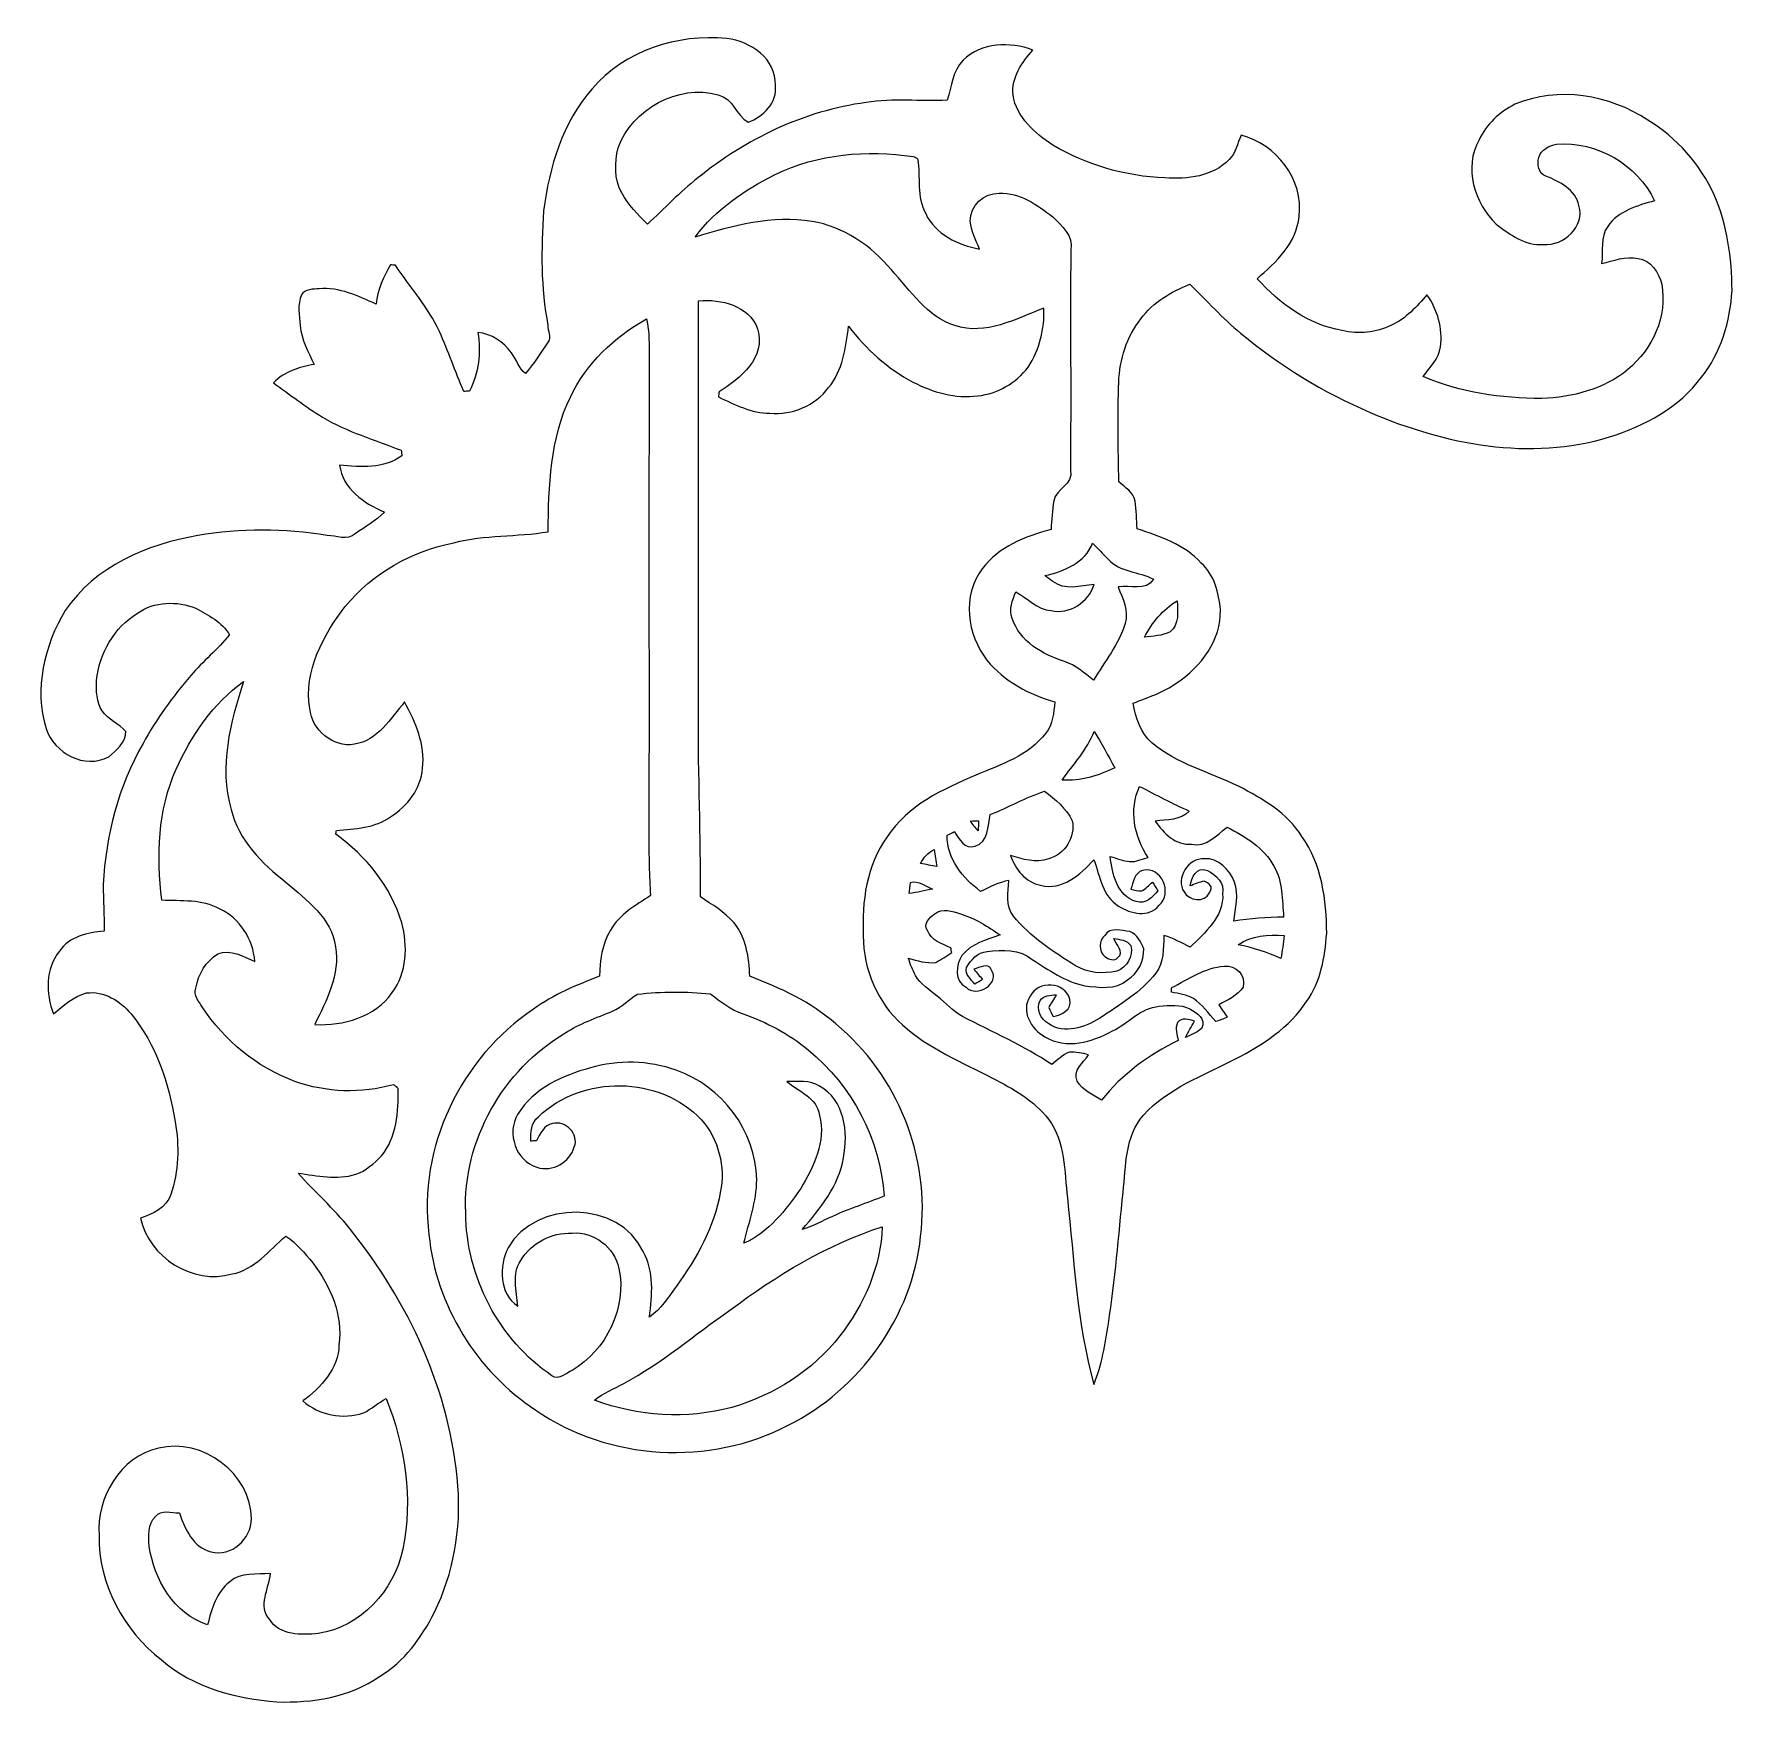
# Model space of a CAD drawing. Header units: centimetres. Extents: x -16.4 to 16.3, y -16 to 16.1.
import ezdxf

# ---------------------------------------------------------------- set-up
doc = ezdxf.new("R2010")
doc.units = ezdxf.units.CM
doc.header["$MEASUREMENT"] = 0
doc.layers.add('Layer 1', color=7, linetype='Continuous')

msp = doc.modelspace()

# ---------------------------------------------------------------- linework, layer by layer
at = {"layer": 'Layer 1', "color": 251, "lineweight": 9}
for points, knots in [([(-5.66449, 15.02862), (-5.03936, 15.77157), (-4.01913, 16.08448), (-3.07298, 15.99911), (-3.07298, 15.99911), (-2.61754, 15.93914), (-2.11836, 15.60505), (-2.13812, 15.09776), (-2.13812, 15.09776), (-2.08767, 14.7665), (-2.37448, 14.48675), (-2.66305, 14.38938), (-2.66305, 14.38938), (-2.89377, 14.52167), (-2.95233, 14.84517), (-3.23808, 14.9122), (-3.23808, 14.9122), (-4.01066, 15.13269), (-4.88591, 14.63421), (-5.16601, 13.89585), (-5.16601, 13.89585), (-5.22492, 13.61151), (-5.24715, 13.28413), (-5.09122, 13.02484), (-5.09122, 13.02484), (-4.96881, 12.79483), (-4.78572, 12.60785), (-4.60086, 12.42723), (-4.60086, 12.42723), (-4.27419, 12.71898), (-3.97821, 13.0453), (-3.63037, 13.31341), (-3.63037, 13.31341), (-2.70186, 14.06694), (-1.58285, 14.60669), (-0.39152, 14.76509), (-0.39152, 14.76509), (0.12495, 14.85611), (0.65235, 14.7785), (1.17058, 14.81236), (1.17058, 14.81236), (1.25102, 15.07554), (1.27395, 15.37257), (1.47327, 15.58177), (1.47327, 15.58177), (1.82957, 15.91691), (2.37885, 15.94125), (2.81947, 15.7758), (2.81947, 15.7758), (2.60251, 15.53979), (2.40531, 15.24804), (2.436, 14.91044), (2.436, 14.91044), (2.50126, 14.4811), (2.85933, 14.17348), (3.20117, 13.94524), (3.20117, 13.94524), (3.85452, 13.56353), (4.60241, 13.3434), (5.35911, 13.31517), (5.35911, 13.31517), (5.79268, 13.28554), (6.27916, 13.33952), (6.59595, 13.66936), (6.59595, 13.66936), (6.72472, 13.79248), (6.75294, 13.97945), (6.82526, 14.13503), (6.82526, 14.13503), (7.50083, 13.96252), (8.03776, 13.28413), (7.93968, 12.57258), (7.93968, 12.57258), (7.89135, 12.06105), (7.50048, 11.68816), (7.13182, 11.3756), (7.13182, 11.3756), (7.5675, 10.89935), (8.11748, 10.4866), (8.76871, 10.37936), (8.76871, 10.37936), (9.08445, 10.30386), (9.42558, 10.33455), (9.71663, 10.4799), (9.71663, 10.4799), (9.99779, 10.60443), (10.20381, 10.83867), (10.40172, 11.06586), (10.40172, 11.06586), (10.60563, 10.77623), (10.71287, 10.41922), (10.66136, 10.06397), (10.66136, 10.06397), (10.63491, 9.8329), (10.45358, 9.67486), (10.33081, 9.49177), (10.33081, 9.49177), (11.04871, 9.18697), (11.8347, 9.0709), (12.61081, 9.06879), (12.61081, 9.06879), (13.20101, 9.09172), (13.80603, 9.248), (14.27063, 9.62794), (14.27063, 9.62794), (14.73877, 10.02235), (15.03546, 10.64994), (14.9201, 11.2673), (14.9201, 11.2673), (14.86612, 11.49131), (14.71019, 11.73438), (14.46501, 11.76542), (14.46501, 11.76542), (14.22371, 11.81799), (13.99441, 11.71674), (13.76334, 11.667), (13.76334, 11.667), (13.79333, 11.90442), (13.73335, 12.17394), (13.88011, 12.38208), (13.88011, 12.38208), (14.08507, 12.68264), (14.45514, 12.77966), (14.78428, 12.87561), (14.78428, 12.87561), (14.44491, 13.57129), (13.67126, 14.02955), (12.89656, 13.96393), (12.89656, 13.96393), (12.75228, 13.93994), (12.59776, 13.85739), (12.55296, 13.70852), (12.55296, 13.70852), (12.52191, 13.58152), (12.54449, 13.39772), (12.68772, 13.34869), (12.68772, 13.34869), (12.95477, 13.24709), (13.26381, 13.08834), (13.32801, 12.78248), (13.32801, 12.78248), (13.44725, 12.3789), (13.03274, 11.99967), (12.64433, 12.03424), (12.64433, 12.03424), (12.29578, 12.00496), (11.99451, 12.22262), (11.73663, 12.42688), (11.73663, 12.42688), (11.31471, 12.82587), (11.10481, 13.51732), (11.40361, 14.04719), (11.40361, 14.04719), (11.54648, 14.34634), (11.79801, 14.58588), (12.09399, 14.73122), (12.09399, 14.73122), (12.92796, 15.08118), (13.91221, 14.91679), (14.65516, 14.42678), (14.65516, 14.42678), (15.21149, 14.0867), (15.65917, 13.5787), (15.93045, 12.98639), (15.93045, 12.98639), (16.17987, 12.40889), (16.27088, 11.77424), (16.27335, 11.14877), (16.27335, 11.14877), (16.23984, 10.55469), (16.06239, 9.95144), (15.68739, 9.48154), (15.68739, 9.48154), (15.25806, 8.90015), (14.59307, 8.53856), (13.91292, 8.33183), (13.91292, 8.33183), (12.38998, 7.8577), (10.74144, 8.18896), (9.30846, 8.80103), (9.30846, 8.80103), (8.40923, 9.18591), (7.57033, 9.70626), (6.81538, 10.32714), (6.81538, 10.32714), (6.46543, 10.61571), (6.16204, 10.95439), (5.83642, 11.26871), (5.83642, 11.26871), (5.48012, 11.12019), (5.12663, 10.92581), (4.89803, 10.60514), (4.89803, 10.60514), (4.62251, 10.26012), (4.48846, 9.8202), (4.47011, 9.38347), (4.47011, 9.38347), (4.44542, 8.74493), (4.45883, 8.10535), (4.47294, 7.46682), (4.47294, 7.46682), (4.58441, 7.35746), (4.7608, 7.27033), (4.78515, 7.09747), (4.78515, 7.09747), (4.80984, 6.92108), (4.81301, 6.74151), (4.82183, 6.56301), (4.82183, 6.56301), (5.26492, 6.41167), (5.73482, 6.26103), (6.05973, 5.90261), (6.05973, 5.90261), (6.31056, 5.67542), (6.39946, 5.33004), (6.42556, 5.00407), (6.42556, 5.00407), (6.44567, 4.42516), (6.05303, 3.90446), (5.58701, 3.59861), (5.58701, 3.59861), (5.33442, 3.41587), (5.03632, 3.32097), (4.74951, 3.20914), (4.74951, 3.20914), (4.78761, 2.92621), (4.88851, 2.64081), (5.10688, 2.44502), (5.10688, 2.44502), (5.59195, 2.03686), (6.21813, 1.88375), (6.77587, 1.60788), (6.77587, 1.60788), (7.23871, 1.37117), (7.71461, 1.09565), (7.99578, 0.64198), (7.99578, 0.64198), (8.37642, 0.10223), (8.47097, -0.57758), (8.47203, -1.22351), (8.47203, -1.22351), (8.43886, -1.67754), (8.35596, -2.15308), (8.08679, -2.53232), (8.08679, -2.53232), (7.75553, -3.03009), (7.24506, -3.37017), (6.71872, -3.63334), (6.71872, -3.63334), (6.1063, -3.95295), (5.42438, -4.19708), (4.94778, -4.71989), (4.94778, -4.71989), (4.58653, -5.12453), (4.61087, -5.6992), (4.55549, -6.20403), (4.55549, -6.20403), (4.46235, -7.04611), (4.40767, -7.89347), (4.27044, -8.73027), (4.27044, -8.73027), (4.21012, -9.12679), (4.14838, -9.52826), (3.98998, -9.90008), (3.98998, -9.90008), (3.67107, -8.73062), (3.61039, -7.51319), (3.48339, -6.31339), (3.48339, -6.31339), (3.41954, -5.8008), (3.44812, -5.23072), (3.11756, -4.79927), (3.11756, -4.79927), (2.84628, -4.43379), (2.43494, -4.21366), (2.04124, -4.00552), (2.04124, -4.00552), (1.4461, -3.69966), (0.81287, -3.43966), (0.31086, -2.98493), (0.31086, -2.98493), (-0.17209, -2.55701), (-0.44796, -1.91461), (-0.44514, -1.27114), (-0.44514, -1.27114), (-0.47724, -0.61321), (-0.38517, 0.09023), (0.01594, 0.63527), (0.01594, 0.63527), (0.40576, 1.24099), (1.08098, 1.55003), (1.72056, 1.82237), (1.72056, 1.82237), (2.20105, 2.02345), (2.73974, 2.19737), (3.06571, 2.63164), (3.06571, 2.63164), (3.21105, 2.79851), (3.21423, 3.02605), (3.2421, 3.23419), (3.2421, 3.23419), (2.74327, 3.37036), (2.26525, 3.63106), (1.93399, 4.03393), (1.93399, 4.03393), (1.55017, 4.52147), (1.45069, 5.28242), (1.84263, 5.79325), (1.84263, 5.79325), (2.15589, 6.21482), (2.67377, 6.42154), (3.16695, 6.54713), (3.16695, 6.54713), (3.18248, 6.73269), (3.18918, 6.91967), (3.21811, 7.10346), (3.21811, 7.10346), (3.26608, 7.337), (3.60369, 7.41179), (3.53878, 7.68978), (3.53878, 7.68978), (3.5543, 9.1016), (3.53702, 10.51341), (3.5469, 11.92523), (3.5469, 11.92523), (3.60405, 12.2004), (3.37756, 12.39901), (3.1987, 12.56587), (3.1987, 12.56587), (2.89849, 12.79483), (2.56617, 13.0393), (2.16753, 13.02025), (2.16753, 13.02025), (1.88319, 13.0259), (1.60027, 12.78177), (1.61191, 12.48509), (1.61191, 12.48509), (1.62637, 12.29388), (1.72021, 12.12137), (1.79041, 11.94675), (1.79041, 11.94675), (1.37766, 12.02154), (0.93775, 12.22968), (0.75501, 12.62867), (0.75501, 12.62867), (0.57474, 12.94723), (0.65835, 13.33246), (0.60049, 13.67889), (0.60049, 13.67889), (0.57686, 13.70358), (0.54864, 13.71981), (0.51548, 13.72687), (0.51548, 13.72687), (-0.37846, 13.85669), (-1.32214, 13.78084), (-2.14129, 13.37832), (-2.14129, 13.37832), (-2.72479, 13.08693), (-3.2917, 12.70981), (-3.67941, 12.17711), (-3.67941, 12.17711), (-2.95656, 12.39972), (-2.19315, 12.59621), (-1.43221, 12.47909), (-1.43221, 12.47909), (-0.82684, 12.37608), (-0.29239, 12.01166), (0.09426, 11.54352), (0.09426, 11.54352), (0.46115, 11.14841), (0.77865, 10.64571), (1.31663, 10.47179), (1.31663, 10.47179), (1.91177, 10.27951), (2.48856, 10.60055), (3.02902, 10.80869), (3.02902, 10.80869), (3.04666, 10.41252), (2.94682, 10.00471), (2.72457, 9.67415), (2.72457, 9.67415), (2.49773, 9.36865), (2.13861, 9.16051), (1.75902, 9.1217), (1.75902, 9.1217), (1.32475, 9.05715), (0.89436, 9.19438), (0.50983, 9.38452), (0.50983, 9.38452), (0.02053, 9.64205), (-0.39328, 10.02304), (-0.72877, 10.45944), (-0.72877, 10.45944), (-0.78486, 10.04986), (-0.83954, 9.60748), (-1.11436, 9.27869), (-1.11436, 9.27869), (-1.36942, 8.93156), (-1.81568, 8.75129), (-2.24184, 8.78833), (-2.24184, 8.78833), (-2.59673, 8.78269), (-2.91952, 8.95414), (-3.23173, 9.10018), (-3.23173, 9.10018), (-3.22926, 9.12488), (-3.22503, 9.17392), (-3.22256, 9.19826), (-3.22256, 9.19826), (-2.81157, 9.44979), (-2.3138, 9.86465), (-2.48137, 10.41216), (-2.48137, 10.41216), (-2.64753, 10.86513), (-3.18446, 10.98543), (-3.61626, 10.9505), (-3.61626, 10.9505), (-3.61979, 8.29973), (-3.61626, 5.64931), (-3.61802, 2.99853), (-3.61802, 2.99853), (-3.62861, 1.82484), (-3.56793, 0.65185), (-3.57957, -0.52184), (-3.57957, -0.52184), (-3.3545, -0.6693), (-3.11672, -0.80865), (-2.93822, -1.01396), (-2.93822, -1.01396), (-2.69833, -1.30007), (-2.64365, -1.68601), (-2.63236, -2.0476), (-2.63236, -2.0476), (-2.03828, -2.2695), (-1.45444, -2.54361), (-0.97254, -2.96447), (-0.97254, -2.96447), (0.21032, -3.94414), (0.8485, -5.53058), (0.65764, -7.0574), (0.65764, -7.0574), (0.49784, -8.59763), (-0.51322, -9.99463), (-1.88941, -10.68819), (-1.88941, -10.68819), (-3.40459, -11.47171), (-5.34099, -11.37152), (-6.74716, -10.39609), (-6.74716, -10.39609), (-7.88663, -9.64785), (-8.6758, -8.38066), (-8.80491, -7.01895), (-8.80491, -7.01895), (-9.02575, -5.34466), (-8.18826, -3.61076), (-6.79302, -2.68049), (-6.79302, -2.68049), (-6.41026, -2.39474), (-5.96258, -2.21729), (-5.51985, -2.04795), (-5.51985, -2.04795), (-5.51526, -1.7421), (-5.47434, -1.42918), (-5.31347, -1.16213), (-5.31347, -1.16213), (-5.14132, -0.85416), (-4.82487, -0.68306), (-4.53948, -0.49609), (-4.53948, -0.49609), (-4.56876, -0.10803), (-4.57264, 0.28144), (-4.57193, 0.6702), (-4.57193, 0.6702), (-4.56594, 3.72772), (-4.57546, 6.7849), (-4.56664, 9.84243), (-4.56664, 9.84243), (-4.57722, 10.09467), (-4.549, 10.35431), (-4.62097, 10.59984), (-4.62097, 10.59984), (-5.23904, 10.25483), (-5.77491, 9.74154), (-6.08323, 9.09877), (-6.08323, 9.09877), (-6.46988, 8.29691), (-6.50269, 7.37934), (-6.51221, 6.50586), (-6.51221, 6.50586), (-7.11299, 6.40461), (-7.73176, 6.45153), (-8.32408, 6.2956), (-8.32408, 6.2956), (-9.13406, 6.14003), (-9.88935, 5.70646), (-10.41464, 5.06898), (-10.41464, 5.06898), (-10.84009, 4.51584), (-11.21756, 3.82368), (-11.10044, 3.1026), (-11.10044, 3.1026), (-11.05352, 2.69409), (-10.65664, 2.34167), (-10.23684, 2.41786), (-10.23684, 2.41786), (-9.79269, 2.48595), (-9.53975, 2.91563), (-9.27305, 3.23172), (-9.27305, 3.23172), (-9.06209, 2.8426), (-8.87441, 2.40833), (-8.92697, 1.95466), (-8.92697, 1.95466), (-8.95626, 1.56414), (-9.22084, 1.22512), (-9.54398, 1.02121), (-9.54398, 1.02121), (-9.8442, 0.80637), (-10.23119, 0.78379), (-10.58609, 0.75839), (-10.58609, 0.75839), (-10.58926, 0.74005), (-10.59561, 0.70336), (-10.59879, 0.68501), (-10.59879, 0.68501), (-10.01529, 0.26697), (-9.53481, -0.32464), (-9.32773, -1.0182), (-9.32773, -1.0182), (-9.20955, -1.46376), (-9.22684, -1.97987), (-9.51153, -2.36193), (-9.51153, -2.36193), (-9.84102, -2.83147), (-10.45274, -3.00716), (-11.00342, -2.97576), (-11.00342, -2.97576), (-10.77906, -2.51256), (-10.5113, -2.01409), (-10.60161, -1.48104), (-10.60161, -1.48104), (-10.67287, -0.92683), (-11.16253, -0.58252), (-11.55023, -0.24244), (-11.55023, -0.24244), (-12.0159, 0.11951), (-12.46992, 0.57248), (-12.61209, 1.16444), (-12.61209, 1.16444), (-12.85269, 1.98359), (-12.62761, 2.83802), (-12.37185, 3.62401), (-12.37185, 3.62401), (-12.95922, 3.20596), (-13.37444, 2.58685), (-13.66866, 1.93738), (-13.66866, 1.93738), (-14.02567, 1.15245), (-14.05037, 0.26027), (-13.94665, -0.58322), (-13.94665, -0.58322), (-13.57764, -0.60721), (-13.16948, -0.55994), (-12.83364, -0.75044), (-12.83364, -0.75044), (-12.44276, -0.93071), (-12.18664, -1.33922), (-12.15701, -1.76291), (-12.15701, -1.76291), (-12.37996, -1.66449), (-12.61844, -1.52337), (-12.86856, -1.61474), (-12.86856, -1.61474), (-13.09716, -1.75797), (-13.24392, -2.01162), (-13.29013, -2.27409), (-13.29013, -2.27409), (-13.34834, -2.41731), (-13.23122, -2.52526), (-13.17124, -2.6385), (-13.17124, -2.6385), (-12.73944, -3.28091), (-12.1182, -3.8062), (-11.38584, -4.06937), (-11.38584, -4.06937), (-10.77835, -4.28951), (-10.10561, -4.30644), (-9.48401, -4.13428), (-9.48401, -4.13428), (-9.45508, -4.15827), (-9.42616, -4.18261), (-9.39723, -4.20731), (-9.39723, -4.20731), (-9.39441, -4.65322), (-9.42016, -5.14605), (-9.72037, -5.50447), (-9.72037, -5.50447), (-9.86184, -5.64699), (-10.01741, -5.79128), (-10.21109, -5.85831), (-10.21109, -5.85831), (-10.57551, -5.96873), (-10.95756, -5.889), (-11.3241, -5.83326), (-11.3241, -5.83326), (-11.00801, -6.19944), (-10.63512, -6.51306), (-10.33632, -6.89442), (-10.33632, -6.89442), (-9.19756, -8.30587), (-8.38828, -10.03132), (-8.24929, -11.85412), (-8.24929, -11.85412), (-8.1812, -12.68562), (-8.33254, -13.53687), (-8.70014, -14.28652), (-8.70014, -14.28652), (-8.94673, -14.773), (-9.28011, -15.23867), (-9.756, -15.52195), (-9.756, -15.52195), (-10.3268, -15.92024), (-11.04858, -16.03207), (-11.7305, -16.01018), (-11.7305, -16.01018), (-12.52319, -15.94811), (-13.33952, -15.73573), (-13.95265, -15.20269), (-13.95265, -15.20269), (-14.68007, -14.6333), (-15.16832, -13.74113), (-15.15456, -12.80627), (-15.15456, -12.80627), (-15.2036, -12.07884), (-14.74922, -11.29426), (-14.00909, -11.13092), (-14.00909, -11.13092), (-13.17054, -10.91538), (-12.22121, -11.61458), (-12.22298, -12.48877), (-12.22298, -12.48877), (-12.22298, -12.87541), (-12.6068, -13.22501), (-13.00121, -13.12377), (-13.00121, -13.12377), (-13.34305, -13.03663), (-13.50356, -12.68138), (-13.60692, -12.37447), (-13.60692, -12.37447), (-13.76356, -12.37447), (-13.95935, -12.29474), (-14.07047, -12.44326), (-14.07047, -12.44326), (-14.21899, -12.59001), (-14.20488, -12.82073), (-14.18971, -13.01194), (-14.18971, -13.01194), (-14.09693, -13.65434), (-13.71064, -14.31827), (-13.06471, -14.5257), (-13.06471, -14.5257), (-12.98921, -14.22337), (-12.89819, -13.89988), (-12.6389, -13.69879), (-12.6389, -13.69879), (-12.42547, -13.50794), (-12.11926, -13.56192), (-11.85538, -13.54251), (-11.85538, -13.54251), (-11.88749, -13.83532), (-12.09668, -14.16975), (-11.86985, -14.42657), (-11.86985, -14.42657), (-11.67617, -14.73702), (-11.25213, -14.72785), (-10.93569, -14.69363), (-10.93569, -14.69363), (-10.11619, -14.57121), (-9.4766, -13.86777), (-9.30974, -13.07402), (-9.30974, -13.07402), (-9.10795, -12.10353), (-9.25753, -11.08542), (-9.63041, -10.17453), (-9.63041, -10.17453), (-9.78105, -10.25639), (-9.91017, -10.37386), (-10.06433, -10.44936), (-10.06433, -10.44936), (-10.45662, -10.58094), (-10.92087, -10.4931), (-11.23273, -10.2197), (-11.23273, -10.2197), (-10.88207, -9.96323), (-10.54517, -9.59493), (-10.53635, -9.13632), (-10.53635, -9.13632), (-10.45732, -8.56411), (-10.69968, -8.00707), (-11.04188, -7.56328), (-11.04188, -7.56328), (-11.19675, -7.37702), (-11.35056, -7.17664), (-11.56152, -7.0507), (-11.56152, -7.0507), (-11.88431, -7.31528), (-12.15736, -7.69769), (-12.59445, -7.7753), (-12.59445, -7.7753), (-13.34763, -7.99791), (-14.19324, -7.45322), (-14.35728, -6.70039), (-14.35728, -6.70039), (-14.12057, -6.62384), (-13.85881, -6.50072), (-13.76991, -6.24954), (-13.76991, -6.24954), (-13.62668, -5.79939), (-13.60304, -5.31221), (-13.68983, -4.84795), (-13.68983, -4.84795), (-13.81048, -4.10571), (-14.05425, -3.35923), (-14.53685, -2.77044), (-14.53685, -2.77044), (-14.74781, -2.52526), (-15.05825, -2.32101), (-15.39586, -2.36934), (-15.39586, -2.36934), (-15.64492, -2.43037), (-15.83507, -2.61522), (-16.0298, -2.77115), (-16.0298, -2.77115), (-16.17973, -2.37851), (-16.18855, -1.90579), (-15.91727, -1.56324), (-15.91727, -1.56324), (-15.72677, -1.28419), (-15.37222, -1.20587), (-15.05719, -1.17871), (-15.05719, -1.17871), (-15.05014, -0.87991), (-15.07131, -0.58181), (-15.07483, -0.28336), (-15.07483, -0.28336), (-15.02368, 0.66279), (-14.78309, 1.60965), (-14.30542, 2.43268), (-14.30542, 2.43268), (-14.0546, 2.90363), (-13.73251, 3.33226), (-13.38785, 3.73831), (-13.38785, 3.73831), (-13.15749, 4.01594), (-12.87068, 4.24172), (-12.64349, 4.52183), (-12.64349, 4.52183), (-12.78142, 4.76595), (-13.05624, 4.90353), (-13.2926, 5.03794), (-13.2926, 5.03794), (-13.65208, 5.17482), (-14.09305, 5.17235), (-14.41267, 4.93846), (-14.41267, 4.93846), (-14.86387, 4.66576), (-15.14786, 4.16305), (-15.20395, 3.64517), (-15.20395, 3.64517), (-15.21101, 3.44762), (-15.20466, 3.23066), (-15.09247, 3.05956), (-15.09247, 3.05956), (-14.97994, 2.88741), (-14.77356, 2.81297), (-14.63739, 2.66375), (-14.63739, 2.66375), (-14.63316, 2.45949), (-14.8166, 2.2965), (-14.96865, 2.17797), (-14.96865, 2.17797), (-15.43079, 1.92432), (-16.01604, 2.24676), (-16.17303, 2.71772), (-16.17303, 2.71772), (-16.40657, 3.47901), (-16.21148, 4.32252), (-15.80332, 4.9882), (-15.80332, 4.9882), (-15.23711, 5.84228), (-14.23099, 6.26456), (-13.25415, 6.43319), (-13.25415, 6.43319), (-12.43253, 6.56689), (-11.58516, 6.57606), (-10.76318, 6.43565), (-10.76318, 6.43565), (-10.58785, 6.42966), (-10.37548, 6.33017), (-10.22555, 6.4667), (-10.22555, 6.4667), (-10.03293, 6.60005), (-9.82621, 6.71858), (-9.65934, 6.88545), (-9.65934, 6.88545), (-10.05198, 7.05266), (-10.47038, 7.33065), (-10.52435, 7.78715), (-10.52435, 7.78715), (-10.11689, 7.74975), (-9.68157, 7.71624), (-9.32773, 7.96389), (-9.32773, 7.96389), (-9.3302, 7.99105), (-9.33514, 8.04573), (-9.33796, 8.07325), (-9.33796, 8.07325), (-9.84702, 8.27433), (-10.37901, 8.42814), (-10.85173, 8.71107), (-10.85173, 8.71107), (-11.18228, 8.90863), (-11.48285, 9.15099), (-11.79894, 9.37006), (-11.79894, 9.37006), (-11.58657, 9.58561), (-11.30364, 9.67945), (-11.01119, 9.7239), (-11.01119, 9.7239), (-11.12937, 9.96202), (-11.26095, 10.20085), (-11.28353, 10.47179), (-11.28353, 10.47179), (-11.29905, 10.66722), (-11.33997, 10.87819), (-11.25707, 11.06375), (-11.25707, 11.06375), (-11.19781, 11.18475), (-11.02741, 11.17064), (-10.91982, 11.18122), (-10.91982, 11.18122), (-10.52859, 11.2165), (-10.16805, 11.04293), (-9.82197, 10.88665), (-9.82197, 10.88665), (-9.7941, 11.15864), (-9.68686, 11.41194), (-9.54469, 11.64301), (-9.54469, 11.64301), (-9.5207, 11.64054), (-9.47307, 11.6356), (-9.44944, 11.63278), (-9.44944, 11.63278), (-9.16581, 11.2098), (-8.81867, 10.82633), (-8.60454, 10.3596), (-8.60454, 10.3596), (-8.43309, 9.98178), (-8.29974, 9.58807), (-8.13393, 9.20743), (-8.13393, 9.20743), (-8.10712, 9.20777), (-8.05314, 9.20849), (-8.02633, 9.20884), (-8.02633, 9.20884), (-7.85065, 9.55879), (-7.79667, 9.95708), (-7.86335, 10.34267), (-7.86335, 10.34267), (-7.60335, 10.31127), (-7.36593, 10.16099), (-7.21918, 9.94579), (-7.21918, 9.94579), (-7.11969, 9.81915), (-7.07242, 9.65264), (-6.94472, 9.54892), (-6.94472, 9.54892), (-6.78632, 9.74083), (-6.65297, 9.95284), (-6.51151, 10.1578), (-6.51151, 10.1578), (-6.44836, 10.25094), (-6.52279, 10.37583), (-6.51468, 10.47249), (-6.51468, 10.47249), (-6.65544, 11.19886), (-6.64732, 11.94569), (-6.59829, 12.68088), (-6.59829, 12.68088), (-6.49069, 13.52155), (-6.23528, 14.38092), (-5.66449, 15.02862), (-5.66449, 15.02862), (-5.66449, 15.02862), (-5.66449, 15.02862), (-5.66449, 15.02862)], [0, 0, 0, 0, 0.00444444, 0.00444444, 0.00444444, 0.00444444, 0.00888889, 0.00888889, 0.00888889, 0.00888889, 0.01333333, 0.01333333, 0.01333333, 0.01333333, 0.01777778, 0.01777778, 0.01777778, 0.01777778, 0.02222222, 0.02222222, 0.02222222, 0.02222222, 0.02666667, 0.02666667, 0.02666667, 0.02666667, 0.03111111, 0.03111111, 0.03111111, 0.03111111, 0.03555556, 0.03555556, 0.03555556, 0.03555556, 0.04, 0.04, 0.04, 0.04, 0.04444444, 0.04444444, 0.04444444, 0.04444444, 0.04888889, 0.04888889, 0.04888889, 0.04888889, 0.05333333, 0.05333333, 0.05333333, 0.05333333, 0.05777778, 0.05777778, 0.05777778, 0.05777778, 0.06222222, 0.06222222, 0.06222222, 0.06222222, 0.06666667, 0.06666667, 0.06666667, 0.06666667, 0.07111111, 0.07111111, 0.07111111, 0.07111111, 0.07555556, 0.07555556, 0.07555556, 0.07555556, 0.08, 0.08, 0.08, 0.08, 0.08444444, 0.08444444, 0.08444444, 0.08444444, 0.08888889, 0.08888889, 0.08888889, 0.08888889, 0.09333333, 0.09333333, 0.09333333, 0.09333333, 0.09777778, 0.09777778, 0.09777778, 0.09777778, 0.10222222, 0.10222222, 0.10222222, 0.10222222, 0.10666667, 0.10666667, 0.10666667, 0.10666667, 0.11111111, 0.11111111, 0.11111111, 0.11111111, 0.11555556, 0.11555556, 0.11555556, 0.11555556, 0.12, 0.12, 0.12, 0.12, 0.12444444, 0.12444444, 0.12444444, 0.12444444, 0.12888889, 0.12888889, 0.12888889, 0.12888889, 0.13333333, 0.13333333, 0.13333333, 0.13333333, 0.13777778, 0.13777778, 0.13777778, 0.13777778, 0.14222222, 0.14222222, 0.14222222, 0.14222222, 0.14666667, 0.14666667, 0.14666667, 0.14666667, 0.15111111, 0.15111111, 0.15111111, 0.15111111, 0.15555556, 0.15555556, 0.15555556, 0.15555556, 0.16, 0.16, 0.16, 0.16, 0.16444444, 0.16444444, 0.16444444, 0.16444444, 0.16888889, 0.16888889, 0.16888889, 0.16888889, 0.17333333, 0.17333333, 0.17333333, 0.17333333, 0.17777778, 0.17777778, 0.17777778, 0.17777778, 0.18222222, 0.18222222, 0.18222222, 0.18222222, 0.18666667, 0.18666667, 0.18666667, 0.18666667, 0.19111111, 0.19111111, 0.19111111, 0.19111111, 0.19555556, 0.19555556, 0.19555556, 0.19555556, 0.2, 0.2, 0.2, 0.2, 0.20444444, 0.20444444, 0.20444444, 0.20444444, 0.20888889, 0.20888889, 0.20888889, 0.20888889, 0.21333333, 0.21333333, 0.21333333, 0.21333333, 0.21777778, 0.21777778, 0.21777778, 0.21777778, 0.22222222, 0.22222222, 0.22222222, 0.22222222, 0.22666667, 0.22666667, 0.22666667, 0.22666667, 0.23111111, 0.23111111, 0.23111111, 0.23111111, 0.23555556, 0.23555556, 0.23555556, 0.23555556, 0.24, 0.24, 0.24, 0.24, 0.24444444, 0.24444444, 0.24444444, 0.24444444, 0.24888889, 0.24888889, 0.24888889, 0.24888889, 0.25333333, 0.25333333, 0.25333333, 0.25333333, 0.25777778, 0.25777778, 0.25777778, 0.25777778, 0.26222222, 0.26222222, 0.26222222, 0.26222222, 0.26666667, 0.26666667, 0.26666667, 0.26666667, 0.27111111, 0.27111111, 0.27111111, 0.27111111, 0.27555556, 0.27555556, 0.27555556, 0.27555556, 0.28, 0.28, 0.28, 0.28, 0.28444444, 0.28444444, 0.28444444, 0.28444444, 0.28888889, 0.28888889, 0.28888889, 0.28888889, 0.29333333, 0.29333333, 0.29333333, 0.29333333, 0.29777778, 0.29777778, 0.29777778, 0.29777778, 0.30222222, 0.30222222, 0.30222222, 0.30222222, 0.30666667, 0.30666667, 0.30666667, 0.30666667, 0.31111111, 0.31111111, 0.31111111, 0.31111111, 0.31555556, 0.31555556, 0.31555556, 0.31555556, 0.32, 0.32, 0.32, 0.32, 0.32444444, 0.32444444, 0.32444444, 0.32444444, 0.32888889, 0.32888889, 0.32888889, 0.32888889, 0.33333333, 0.33333333, 0.33333333, 0.33333333, 0.33777778, 0.33777778, 0.33777778, 0.33777778, 0.34222222, 0.34222222, 0.34222222, 0.34222222, 0.34666667, 0.34666667, 0.34666667, 0.34666667, 0.35111111, 0.35111111, 0.35111111, 0.35111111, 0.35555556, 0.35555556, 0.35555556, 0.35555556, 0.36, 0.36, 0.36, 0.36, 0.36444444, 0.36444444, 0.36444444, 0.36444444, 0.36888889, 0.36888889, 0.36888889, 0.36888889, 0.37333333, 0.37333333, 0.37333333, 0.37333333, 0.37777778, 0.37777778, 0.37777778, 0.37777778, 0.38222222, 0.38222222, 0.38222222, 0.38222222, 0.38666667, 0.38666667, 0.38666667, 0.38666667, 0.39111111, 0.39111111, 0.39111111, 0.39111111, 0.39555556, 0.39555556, 0.39555556, 0.39555556, 0.4, 0.4, 0.4, 0.4, 0.40444444, 0.40444444, 0.40444444, 0.40444444, 0.40888889, 0.40888889, 0.40888889, 0.40888889, 0.41333333, 0.41333333, 0.41333333, 0.41333333, 0.41777778, 0.41777778, 0.41777778, 0.41777778, 0.42222222, 0.42222222, 0.42222222, 0.42222222, 0.42666667, 0.42666667, 0.42666667, 0.42666667, 0.43111111, 0.43111111, 0.43111111, 0.43111111, 0.43555556, 0.43555556, 0.43555556, 0.43555556, 0.44, 0.44, 0.44, 0.44, 0.44444444, 0.44444444, 0.44444444, 0.44444444, 0.44888889, 0.44888889, 0.44888889, 0.44888889, 0.45333333, 0.45333333, 0.45333333, 0.45333333, 0.45777778, 0.45777778, 0.45777778, 0.45777778, 0.46222222, 0.46222222, 0.46222222, 0.46222222, 0.46666667, 0.46666667, 0.46666667, 0.46666667, 0.47111111, 0.47111111, 0.47111111, 0.47111111, 0.47555556, 0.47555556, 0.47555556, 0.47555556, 0.48, 0.48, 0.48, 0.48, 0.48444444, 0.48444444, 0.48444444, 0.48444444, 0.48888889, 0.48888889, 0.48888889, 0.48888889, 0.49333333, 0.49333333, 0.49333333, 0.49333333, 0.49777778, 0.49777778, 0.49777778, 0.49777778, 0.50222222, 0.50222222, 0.50222222, 0.50222222, 0.50666667, 0.50666667, 0.50666667, 0.50666667, 0.51111111, 0.51111111, 0.51111111, 0.51111111, 0.51555556, 0.51555556, 0.51555556, 0.51555556, 0.52, 0.52, 0.52, 0.52, 0.52444444, 0.52444444, 0.52444444, 0.52444444, 0.52888889, 0.52888889, 0.52888889, 0.52888889, 0.53333333, 0.53333333, 0.53333333, 0.53333333, 0.53777778, 0.53777778, 0.53777778, 0.53777778, 0.54222222, 0.54222222, 0.54222222, 0.54222222, 0.54666667, 0.54666667, 0.54666667, 0.54666667, 0.55111111, 0.55111111, 0.55111111, 0.55111111, 0.55555556, 0.55555556, 0.55555556, 0.55555556, 0.56, 0.56, 0.56, 0.56, 0.56444444, 0.56444444, 0.56444444, 0.56444444, 0.56888889, 0.56888889, 0.56888889, 0.56888889, 0.57333333, 0.57333333, 0.57333333, 0.57333333, 0.57777778, 0.57777778, 0.57777778, 0.57777778, 0.58222222, 0.58222222, 0.58222222, 0.58222222, 0.58666667, 0.58666667, 0.58666667, 0.58666667, 0.59111111, 0.59111111, 0.59111111, 0.59111111, 0.59555556, 0.59555556, 0.59555556, 0.59555556, 0.6, 0.6, 0.6, 0.6, 0.60444444, 0.60444444, 0.60444444, 0.60444444, 0.60888889, 0.60888889, 0.60888889, 0.60888889, 0.61333333, 0.61333333, 0.61333333, 0.61333333, 0.61777778, 0.61777778, 0.61777778, 0.61777778, 0.62222222, 0.62222222, 0.62222222, 0.62222222, 0.62666667, 0.62666667, 0.62666667, 0.62666667, 0.63111111, 0.63111111, 0.63111111, 0.63111111, 0.63555556, 0.63555556, 0.63555556, 0.63555556, 0.64, 0.64, 0.64, 0.64, 0.64444444, 0.64444444, 0.64444444, 0.64444444, 0.64888889, 0.64888889, 0.64888889, 0.64888889, 0.65333333, 0.65333333, 0.65333333, 0.65333333, 0.65777778, 0.65777778, 0.65777778, 0.65777778, 0.66222222, 0.66222222, 0.66222222, 0.66222222, 0.66666667, 0.66666667, 0.66666667, 0.66666667, 0.67111111, 0.67111111, 0.67111111, 0.67111111, 0.67555556, 0.67555556, 0.67555556, 0.67555556, 0.68, 0.68, 0.68, 0.68, 0.68444444, 0.68444444, 0.68444444, 0.68444444, 0.68888889, 0.68888889, 0.68888889, 0.68888889, 0.69333333, 0.69333333, 0.69333333, 0.69333333, 0.69777778, 0.69777778, 0.69777778, 0.69777778, 0.70222222, 0.70222222, 0.70222222, 0.70222222, 0.70666667, 0.70666667, 0.70666667, 0.70666667, 0.71111111, 0.71111111, 0.71111111, 0.71111111, 0.71555556, 0.71555556, 0.71555556, 0.71555556, 0.72, 0.72, 0.72, 0.72, 0.72444444, 0.72444444, 0.72444444, 0.72444444, 0.72888889, 0.72888889, 0.72888889, 0.72888889, 0.73333333, 0.73333333, 0.73333333, 0.73333333, 0.73777778, 0.73777778, 0.73777778, 0.73777778, 0.74222222, 0.74222222, 0.74222222, 0.74222222, 0.74666667, 0.74666667, 0.74666667, 0.74666667, 0.75111111, 0.75111111, 0.75111111, 0.75111111, 0.75555556, 0.75555556, 0.75555556, 0.75555556, 0.76, 0.76, 0.76, 0.76, 0.76444444, 0.76444444, 0.76444444, 0.76444444, 0.76888889, 0.76888889, 0.76888889, 0.76888889, 0.77333333, 0.77333333, 0.77333333, 0.77333333, 0.77777778, 0.77777778, 0.77777778, 0.77777778, 0.78222222, 0.78222222, 0.78222222, 0.78222222, 0.78666667, 0.78666667, 0.78666667, 0.78666667, 0.79111111, 0.79111111, 0.79111111, 0.79111111, 0.79555556, 0.79555556, 0.79555556, 0.79555556, 0.8, 0.8, 0.8, 0.8, 0.80444444, 0.80444444, 0.80444444, 0.80444444, 0.80888889, 0.80888889, 0.80888889, 0.80888889, 0.81333333, 0.81333333, 0.81333333, 0.81333333, 0.81777778, 0.81777778, 0.81777778, 0.81777778, 0.82222222, 0.82222222, 0.82222222, 0.82222222, 0.82666667, 0.82666667, 0.82666667, 0.82666667, 0.83111111, 0.83111111, 0.83111111, 0.83111111, 0.83555556, 0.83555556, 0.83555556, 0.83555556, 0.84, 0.84, 0.84, 0.84, 0.84444444, 0.84444444, 0.84444444, 0.84444444, 0.84888889, 0.84888889, 0.84888889, 0.84888889, 0.85333333, 0.85333333, 0.85333333, 0.85333333, 0.85777778, 0.85777778, 0.85777778, 0.85777778, 0.86222222, 0.86222222, 0.86222222, 0.86222222, 0.86666667, 0.86666667, 0.86666667, 0.86666667, 0.87111111, 0.87111111, 0.87111111, 0.87111111, 0.87555556, 0.87555556, 0.87555556, 0.87555556, 0.88, 0.88, 0.88, 0.88, 0.88444444, 0.88444444, 0.88444444, 0.88444444, 0.88888889, 0.88888889, 0.88888889, 0.88888889, 0.89333333, 0.89333333, 0.89333333, 0.89333333, 0.89777778, 0.89777778, 0.89777778, 0.89777778, 0.90222222, 0.90222222, 0.90222222, 0.90222222, 0.90666667, 0.90666667, 0.90666667, 0.90666667, 0.91111111, 0.91111111, 0.91111111, 0.91111111, 0.91555556, 0.91555556, 0.91555556, 0.91555556, 0.92, 0.92, 0.92, 0.92, 0.92444444, 0.92444444, 0.92444444, 0.92444444, 0.92888889, 0.92888889, 0.92888889, 0.92888889, 0.93333333, 0.93333333, 0.93333333, 0.93333333, 0.93777778, 0.93777778, 0.93777778, 0.93777778, 0.94222222, 0.94222222, 0.94222222, 0.94222222, 0.94666667, 0.94666667, 0.94666667, 0.94666667, 0.95111111, 0.95111111, 0.95111111, 0.95111111, 0.95555556, 0.95555556, 0.95555556, 0.95555556, 0.96, 0.96, 0.96, 0.96, 0.96444444, 0.96444444, 0.96444444, 0.96444444, 0.96888889, 0.96888889, 0.96888889, 0.96888889, 0.97333333, 0.97333333, 0.97333333, 0.97333333, 0.97777778, 0.97777778, 0.97777778, 0.97777778, 0.98222222, 0.98222222, 0.98222222, 0.98222222, 0.98666667, 0.98666667, 0.98666667, 0.98666667, 0.99111111, 0.99111111, 0.99111111, 0.99111111, 1, 1, 1, 1]), ([(3.96776, 6.28784), (3.82136, 5.90719), (3.41919, 5.74562), (3.05018, 5.66272), (3.05018, 5.66272), (3.09887, 5.62285), (3.14826, 5.58511), (3.20188, 5.55054), (3.20188, 5.55054), (3.42801, 5.36673), (3.73175, 5.46728), (3.99492, 5.48915), (3.99492, 5.48915), (3.89438, 5.14942), (3.52079, 4.91411), (3.16978, 4.9875), (3.16978, 4.9875), (2.89778, 5.01148), (2.71328, 5.22562), (2.48786, 5.35157), (2.48786, 5.35157), (2.42965, 5.18893), (2.34992, 5.01042), (2.41906, 4.83756), (2.41906, 4.83756), (2.56617, 4.39236), (3.00538, 4.14329), (3.4273, 4.011), (3.4273, 4.011), (3.63932, 3.93727), (3.80725, 3.7824), (3.98646, 3.65293), (3.98646, 3.65293), (4.19706, 4.00783), (4.47329, 4.33768), (4.59076, 4.73949), (4.59076, 4.73949), (4.66979, 4.98044), (4.54702, 5.22209), (4.45953, 5.44294), (4.45953, 5.44294), (4.67861, 5.4888), (5.00069, 5.35227), (5.13757, 5.59357), (5.13757, 5.59357), (4.85429, 5.74421), (4.49375, 5.72587), (4.26762, 5.97987), (4.26762, 5.97987), (4.1639, 6.07935), (4.07112, 6.18871), (3.96776, 6.28784), (3.96776, 6.28784), (3.96776, 6.28784), (3.96776, 6.28784), (3.96776, 6.28784)], [0, 0, 0, 0, 0.06666667, 0.06666667, 0.06666667, 0.06666667, 0.13333333, 0.13333333, 0.13333333, 0.13333333, 0.2, 0.2, 0.2, 0.2, 0.26666667, 0.26666667, 0.26666667, 0.26666667, 0.33333333, 0.33333333, 0.33333333, 0.33333333, 0.4, 0.4, 0.4, 0.4, 0.46666667, 0.46666667, 0.46666667, 0.46666667, 0.53333333, 0.53333333, 0.53333333, 0.53333333, 0.6, 0.6, 0.6, 0.6, 0.66666667, 0.66666667, 0.66666667, 0.66666667, 0.73333333, 0.73333333, 0.73333333, 0.73333333, 0.8, 0.8, 0.8, 0.8, 0.86666667, 0.86666667, 0.86666667, 0.86666667, 1, 1, 1, 1]), ([(4.96294, 4.47843), (5.12769, 4.50278), (5.30761, 4.49855), (5.45719, 4.57827), (5.45719, 4.57827), (5.63746, 4.71868), (5.60676, 4.97727), (5.59371, 5.17765), (5.59371, 5.17765), (5.3196, 5.01148), (5.11393, 4.75854), (4.96294, 4.47843), (4.96294, 4.47843), (4.96294, 4.47843), (4.96294, 4.47843), (4.96294, 4.47843)], [0, 0, 0, 0, 0.2, 0.2, 0.2, 0.2, 0.4, 0.4, 0.4, 0.4, 0.6, 0.6, 0.6, 0.6, 1, 1, 1, 1]), ([(3.37968, 1.72783), (3.73739, 1.70454), (4.07924, 1.81179), (4.39709, 1.96454), (4.39709, 1.96454), (4.2588, 2.19561), (4.14556, 2.44079), (3.99739, 2.66551), (3.99739, 2.66551), (3.8584, 2.31132), (3.59911, 2.03157), (3.37968, 1.72783), (3.37968, 1.72783), (3.37968, 1.72783), (3.37968, 1.72783), (3.37968, 1.72783)], [0, 0, 0, 0, 0.2, 0.2, 0.2, 0.2, 0.4, 0.4, 0.4, 0.4, 0.6, 0.6, 0.6, 0.6, 1, 1, 1, 1]), ([(4.87016, 1.60647), (4.66203, 1.15668), (4.7668, 0.6388), (5.03526, 0.24051), (5.03526, 0.24051), (4.9192, 0.20524), (4.80278, 0.15232), (4.67931, 0.15902), (4.67931, 0.15902), (4.55125, 0.17419), (4.43096, 0.22252), (4.30713, 0.25463), (4.30713, 0.25463), (4.34382, -0.07875), (4.43519, -0.50208), (4.80772, -0.61039), (4.80772, -0.61039), (4.97917, -0.66683), (5.12628, -0.52925), (5.22083, -0.4026), (5.22083, -0.4026), (5.18625, -0.34686), (5.15168, -0.29147), (5.11711, -0.23644), (5.11711, -0.23644), (5.04973, -0.29359), (4.99187, -0.36521), (4.9125, -0.40648), (4.9125, -0.40648), (4.84159, -0.40719), (4.7728, -0.38602), (4.70401, -0.37261), (4.70401, -0.37261), (4.74775, -0.24632), (4.77527, -0.05476), (4.93014, -0.00961), (4.93014, -0.00961), (5.2942, 0.08106), (5.5161, -0.45481), (5.24869, -0.68235), (5.24869, -0.68235), (5.04973, -0.93141), (4.70013, -0.84392), (4.46835, -0.69752), (4.46835, -0.69752), (4.16073, -0.50984), (4.10428, -0.12108), (3.99316, 0.19113), (3.99316, 0.19113), (3.72716, -0.08439), (3.38144, -0.41036), (2.96693, -0.29536), (2.96693, -0.29536), (2.67589, -0.24032), (2.47939, 0.00874), (2.38767, 0.27756), (2.38767, 0.27756), (2.62297, 0.20206), (2.87415, 0.1241), (3.12003, 0.21441), (3.12003, 0.21441), (3.42836, 0.29308), (3.64426, 0.6321), (3.57406, 0.94466), (3.57406, 0.94466), (3.4587, 1.18596), (3.25021, 1.35882), (3.03925, 1.51263), (3.03925, 1.51263), (2.68047, 1.39798), (2.34992, 1.19901), (1.99573, 1.06496), (1.99573, 1.06496), (1.94952, 0.85047), (1.9728, 0.52521), (1.7061, 0.45818), (1.7061, 0.45818), (1.51031, 0.37951), (1.39601, 0.6), (1.31134, 0.73581), (1.31134, 0.73581), (1.26336, 0.71288), (1.21503, 0.68925), (1.16776, 0.66491), (1.16776, 0.66491), (1.16071, 0.20947), (1.47221, -0.1553), (1.81229, -0.41812), (1.81229, -0.41812), (1.98621, -0.32922), (2.16295, -0.23962), (2.35768, -0.20434), (2.35768, -0.20434), (2.33475, -0.43364), (2.29453, -0.69223), (2.44341, -0.88943), (2.44341, -0.88943), (2.76655, -1.28948), (3.20752, -1.57629), (3.64073, -1.84405), (3.64073, -1.84405), (3.87745, -1.98375), (4.16531, -2.01127), (4.43096, -1.94671), (4.43096, -1.94671), (4.62675, -1.88286), (4.75692, -1.66166), (4.70365, -1.45705), (4.70365, -1.45705), (4.63204, -1.35228), (4.48634, -1.33817), (4.37522, -1.31876), (4.37522, -1.31876), (4.40803, -1.43624), (4.59535, -1.57841), (4.456, -1.68706), (4.456, -1.68706), (4.38792, -1.76221), (4.27115, -1.72446), (4.20447, -1.66766), (4.20447, -1.66766), (4.081, -1.57065), (4.07888, -1.35863), (4.20271, -1.2602), (4.20271, -1.2602), (4.30854, -1.09193), (4.52621, -1.16777), (4.68425, -1.18788), (4.68425, -1.18788), (4.82395, -1.24468), (4.89944, -1.38967), (4.95236, -1.52232), (4.95236, -1.52232), (4.96083, -1.75621), (4.83771, -1.99398), (4.63627, -2.11534), (4.63627, -2.11534), (4.41226, -2.31818), (4.08664, -2.25962), (3.81465, -2.23105), (3.81465, -2.23105), (3.44247, -2.15097), (3.12039, -1.9266), (2.80677, -1.72234), (2.80677, -1.72234), (2.56511, -1.52549), (2.22715, -1.53502), (1.93576, -1.56853), (1.93576, -1.56853), (1.75902, -1.5897), (1.62214, -1.73116), (1.54312, -1.88144), (1.54312, -1.88144), (1.5029, -2.01056), (1.62778, -2.10863), (1.7001, -2.19824), (1.7001, -2.19824), (1.7502, -2.16931), (1.80029, -2.14074), (1.85074, -2.11216), (1.85074, -2.11216), (1.79394, -2.04478), (1.73785, -1.97669), (1.68317, -1.9079), (1.68317, -1.9079), (1.79324, -1.88779), (1.95163, -1.77526), (2.01549, -1.91637), (2.01549, -1.91637), (2.20458, -2.18377), (1.72868, -2.47693), (1.53183, -2.25821), (1.53183, -2.25821), (1.2997, -2.14356), (1.33392, -1.83029), (1.45245, -1.64791), (1.45245, -1.64791), (1.63131, -1.41648), (1.92694, -1.3491), (2.18729, -1.25174), (2.18729, -1.25174), (1.94987, -1.09016), (1.70469, -0.92824), (1.426, -0.84745), (1.426, -0.84745), (1.26936, -0.79947), (1.0771, -0.72751), (0.93316, -0.8471), (0.93316, -0.8471), (0.8291, -0.90354), (0.70245, -1.0443), (0.78958, -1.16531), (0.78958, -1.16531), (0.85943, -1.36286), (1.07039, -1.42036), (1.23938, -1.50221), (1.23938, -1.50221), (1.24361, -1.52443), (1.25243, -1.56924), (1.25701, -1.59181), (1.25701, -1.59181), (1.15471, -1.6539), (1.05875, -1.72834), (0.9501, -1.77949), (0.9501, -1.77949), (0.76771, -1.80807), (0.59273, -1.74562), (0.42058, -1.69765), (0.42058, -1.69765), (0.45868, -1.8123), (0.49995, -1.92766), (0.56028, -2.03314), (0.56028, -2.03314), (0.65623, -2.20388), (0.83051, -2.30725), (0.97656, -2.43107), (0.97656, -2.43107), (1.1413, -2.55807), (1.27818, -2.72458), (1.46656, -2.81983), (1.46656, -2.81983), (2.03948, -3.12534), (2.64202, -3.37828), (3.18001, -3.74587), (3.18001, -3.74587), (3.28972, -3.66297), (3.3885, -3.55643), (3.51973, -3.50881), (3.51973, -3.50881), (3.64356, -3.5014), (3.76844, -3.52997), (3.88909, -3.55643), (3.88909, -3.55643), (3.79208, -3.71589), (3.57582, -3.851), (3.67213, -4.06902), (3.67213, -4.06902), (3.77338, -4.24364), (3.97411, -4.32902), (4.14027, -4.43273), (4.14027, -4.43273), (4.53114, -3.93461), (5.04867, -3.55643), (5.61558, -3.28232), (5.61558, -3.28232), (5.59301, -3.17085), (5.54961, -3.0502), (5.60041, -2.93978), (5.60041, -2.93978), (5.67697, -2.82583), (5.82408, -2.88263), (5.93061, -2.90979), (5.93061, -2.90979), (5.87276, -3.01633), (5.80714, -3.11828), (5.75352, -3.22729), (5.75352, -3.22729), (5.86429, -3.17931), (5.97612, -3.12781), (6.0682, -3.04843), (6.0682, -3.04843), (6.16239, -2.85829), (5.97013, -2.75527), (5.84066, -2.67731), (5.84066, -2.67731), (5.66039, -2.58065), (5.44554, -2.60746), (5.25081, -2.6258), (5.25081, -2.6258), (4.89309, -2.65191), (4.65462, -2.94895), (4.35088, -3.10029), (4.35088, -3.10029), (3.96141, -3.30984), (3.45764, -3.46365), (3.04983, -3.21036), (3.04983, -3.21036), (2.78419, -3.07242), (2.5757, -2.71153), (2.76479, -2.43178), (2.76479, -2.43178), (2.91154, -2.12662), (3.45129, -2.14603), (3.52608, -2.49104), (3.52608, -2.49104), (3.59064, -2.6819), (3.36098, -2.80502), (3.20611, -2.82195), (3.20611, -2.82195), (3.17718, -2.76339), (3.14931, -2.70553), (3.1218, -2.64732), (3.1218, -2.64732), (3.17189, -2.56689), (3.22093, -2.48575), (3.26891, -2.40391), (3.26891, -2.40391), (3.15919, -2.41237), (3.01914, -2.40849), (2.95564, -2.5168), (2.95564, -2.5168), (2.86886, -2.67625), (2.9694, -2.88298), (3.1218, -2.9613), (3.1218, -2.9613), (3.42307, -3.1712), (3.82136, -3.03079), (4.10534, -2.8537), (4.10534, -2.8537), (4.48564, -2.59899), (4.89627, -2.35593), (5.18167, -1.98939), (5.18167, -1.98939), (5.34606, -1.7809), (5.32666, -1.50821), (5.34042, -1.2602), (5.34042, -1.2602), (5.51681, -1.31559), (5.68085, -1.40308), (5.84348, -1.49057), (5.84348, -1.49057), (6.12817, -1.21046), (6.50035, -0.89825), (6.47036, -0.4594), (6.47036, -0.4594), (6.51199, -0.25126), (6.34019, -0.09533), (6.17685, -0.01066), (6.17685, -0.01066), (5.96025, 0.06801), (5.87029, -0.14825), (5.84207, -0.31017), (5.84207, -0.31017), (5.93273, -0.27842), (6.02057, -0.23291), (6.11688, -0.22021), (6.11688, -0.22021), (6.20331, -0.25161), (6.30562, -0.32358), (6.21319, -0.44529), (6.21319, -0.44529), (6.12288, -0.63684), (5.81949, -0.59663), (5.72741, -0.42588), (5.72741, -0.42588), (5.55455, -0.16059), (5.81314, 0.22993), (6.11759, 0.21406), (6.11759, 0.21406), (6.38711, 0.2317), (6.61112, 0.00239), (6.69508, -0.23609), (6.69508, -0.23609), (6.79527, -0.47986), (6.71096, -0.73915), (6.68309, -0.98821), (6.68309, -0.98821), (7.00094, -0.93635), (7.32197, -0.91483), (7.6437, -0.90778), (7.6437, -0.90778), (7.61231, -0.5804), (7.63241, -0.22445), (7.45567, 0.06836), (7.45567, 0.06836), (7.26553, 0.42643), (6.90358, 0.64339), (6.55397, 0.8226), (6.55397, 0.8226), (6.35571, 0.66491), (6.15533, 0.43278), (5.87311, 0.49346), (5.87311, 0.49346), (5.56549, 0.46629), (5.3316, 0.70548), (5.17285, 0.93901), (5.17285, 0.93901), (5.39968, 0.97006), (5.65898, 0.94748), (5.8269, 1.13234), (5.8269, 1.13234), (5.50128, 1.27698), (5.18625, 1.44278), (4.87016, 1.60647), (4.87016, 1.60647), (4.87016, 1.60647), (4.87016, 1.60647), (4.87016, 1.60647)], [0, 0, 0, 0, 0.01020408, 0.01020408, 0.01020408, 0.01020408, 0.02040816, 0.02040816, 0.02040816, 0.02040816, 0.03061224, 0.03061224, 0.03061224, 0.03061224, 0.04081633, 0.04081633, 0.04081633, 0.04081633, 0.05102041, 0.05102041, 0.05102041, 0.05102041, 0.06122449, 0.06122449, 0.06122449, 0.06122449, 0.07142857, 0.07142857, 0.07142857, 0.07142857, 0.08163265, 0.08163265, 0.08163265, 0.08163265, 0.09183673, 0.09183673, 0.09183673, 0.09183673, 0.10204082, 0.10204082, 0.10204082, 0.10204082, 0.1122449, 0.1122449, 0.1122449, 0.1122449, 0.12244898, 0.12244898, 0.12244898, 0.12244898, 0.13265306, 0.13265306, 0.13265306, 0.13265306, 0.14285714, 0.14285714, 0.14285714, 0.14285714, 0.15306122, 0.15306122, 0.15306122, 0.15306122, 0.16326531, 0.16326531, 0.16326531, 0.16326531, 0.17346939, 0.17346939, 0.17346939, 0.17346939, 0.18367347, 0.18367347, 0.18367347, 0.18367347, 0.19387755, 0.19387755, 0.19387755, 0.19387755, 0.20408163, 0.20408163, 0.20408163, 0.20408163, 0.21428571, 0.21428571, 0.21428571, 0.21428571, 0.2244898, 0.2244898, 0.2244898, 0.2244898, 0.23469388, 0.23469388, 0.23469388, 0.23469388, 0.24489796, 0.24489796, 0.24489796, 0.24489796, 0.25510204, 0.25510204, 0.25510204, 0.25510204, 0.26530612, 0.26530612, 0.26530612, 0.26530612, 0.2755102, 0.2755102, 0.2755102, 0.2755102, 0.28571429, 0.28571429, 0.28571429, 0.28571429, 0.29591837, 0.29591837, 0.29591837, 0.29591837, 0.30612245, 0.30612245, 0.30612245, 0.30612245, 0.31632653, 0.31632653, 0.31632653, 0.31632653, 0.32653061, 0.32653061, 0.32653061, 0.32653061, 0.33673469, 0.33673469, 0.33673469, 0.33673469, 0.34693878, 0.34693878, 0.34693878, 0.34693878, 0.35714286, 0.35714286, 0.35714286, 0.35714286, 0.36734694, 0.36734694, 0.36734694, 0.36734694, 0.37755102, 0.37755102, 0.37755102, 0.37755102, 0.3877551, 0.3877551, 0.3877551, 0.3877551, 0.39795918, 0.39795918, 0.39795918, 0.39795918, 0.40816327, 0.40816327, 0.40816327, 0.40816327, 0.41836735, 0.41836735, 0.41836735, 0.41836735, 0.42857143, 0.42857143, 0.42857143, 0.42857143, 0.43877551, 0.43877551, 0.43877551, 0.43877551, 0.44897959, 0.44897959, 0.44897959, 0.44897959, 0.45918367, 0.45918367, 0.45918367, 0.45918367, 0.46938776, 0.46938776, 0.46938776, 0.46938776, 0.47959184, 0.47959184, 0.47959184, 0.47959184, 0.48979592, 0.48979592, 0.48979592, 0.48979592, 0.5, 0.5, 0.5, 0.5, 0.51020408, 0.51020408, 0.51020408, 0.51020408, 0.52040816, 0.52040816, 0.52040816, 0.52040816, 0.53061224, 0.53061224, 0.53061224, 0.53061224, 0.54081633, 0.54081633, 0.54081633, 0.54081633, 0.55102041, 0.55102041, 0.55102041, 0.55102041, 0.56122449, 0.56122449, 0.56122449, 0.56122449, 0.57142857, 0.57142857, 0.57142857, 0.57142857, 0.58163265, 0.58163265, 0.58163265, 0.58163265, 0.59183673, 0.59183673, 0.59183673, 0.59183673, 0.60204082, 0.60204082, 0.60204082, 0.60204082, 0.6122449, 0.6122449, 0.6122449, 0.6122449, 0.62244898, 0.62244898, 0.62244898, 0.62244898, 0.63265306, 0.63265306, 0.63265306, 0.63265306, 0.64285714, 0.64285714, 0.64285714, 0.64285714, 0.65306122, 0.65306122, 0.65306122, 0.65306122, 0.66326531, 0.66326531, 0.66326531, 0.66326531, 0.67346939, 0.67346939, 0.67346939, 0.67346939, 0.68367347, 0.68367347, 0.68367347, 0.68367347, 0.69387755, 0.69387755, 0.69387755, 0.69387755, 0.70408163, 0.70408163, 0.70408163, 0.70408163, 0.71428571, 0.71428571, 0.71428571, 0.71428571, 0.7244898, 0.7244898, 0.7244898, 0.7244898, 0.73469388, 0.73469388, 0.73469388, 0.73469388, 0.74489796, 0.74489796, 0.74489796, 0.74489796, 0.75510204, 0.75510204, 0.75510204, 0.75510204, 0.76530612, 0.76530612, 0.76530612, 0.76530612, 0.7755102, 0.7755102, 0.7755102, 0.7755102, 0.78571429, 0.78571429, 0.78571429, 0.78571429, 0.79591837, 0.79591837, 0.79591837, 0.79591837, 0.80612245, 0.80612245, 0.80612245, 0.80612245, 0.81632653, 0.81632653, 0.81632653, 0.81632653, 0.82653061, 0.82653061, 0.82653061, 0.82653061, 0.83673469, 0.83673469, 0.83673469, 0.83673469, 0.84693878, 0.84693878, 0.84693878, 0.84693878, 0.85714286, 0.85714286, 0.85714286, 0.85714286, 0.86734694, 0.86734694, 0.86734694, 0.86734694, 0.87755102, 0.87755102, 0.87755102, 0.87755102, 0.8877551, 0.8877551, 0.8877551, 0.8877551, 0.89795918, 0.89795918, 0.89795918, 0.89795918, 0.90816327, 0.90816327, 0.90816327, 0.90816327, 0.91836735, 0.91836735, 0.91836735, 0.91836735, 0.92857143, 0.92857143, 0.92857143, 0.92857143, 0.93877551, 0.93877551, 0.93877551, 0.93877551, 0.94897959, 0.94897959, 0.94897959, 0.94897959, 0.95918367, 0.95918367, 0.95918367, 0.95918367, 0.96938776, 0.96938776, 0.96938776, 0.96938776, 0.97959184, 0.97959184, 0.97959184, 0.97959184, 1, 1, 1, 1]), ([(1.61332, 0.93972), (1.65953, 0.87446), (1.70928, 0.81166), (1.7629, 0.75169), (1.7629, 0.75169), (1.76678, 0.81554), (1.77066, 0.87869), (1.77383, 0.94219), (1.77383, 0.94219), (1.71986, 0.94184), (1.66659, 0.94113), (1.61332, 0.93972), (1.61332, 0.93972), (1.61332, 0.93972), (1.61332, 0.93972), (1.61332, 0.93972)], [0, 0, 0, 0, 0.2, 0.2, 0.2, 0.2, 0.4, 0.4, 0.4, 0.4, 0.6, 0.6, 0.6, 0.6, 1, 1, 1, 1]), ([(0.65412, 0.1241), (0.75995, 0.10328), (0.86543, 0.08176), (0.97162, 0.06236), (0.97162, 0.06236), (0.95363, 0.17313), (0.9374, 0.28003), (0.91799, 0.38939), (0.91799, 0.38939), (0.80017, 0.33471), (0.71374, 0.23769), (0.65412, 0.1241), (0.65412, 0.1241), (0.65412, 0.1241), (0.65412, 0.1241), (0.65412, 0.1241)], [0, 0, 0, 0, 0.2, 0.2, 0.2, 0.2, 0.4, 0.4, 0.4, 0.4, 0.6, 0.6, 0.6, 0.6, 1, 1, 1, 1]), ([(0.46256, -0.24385), (0.45621, -0.29641), (0.44421, -0.40189), (0.43822, -0.45446), (0.43822, -0.45446), (0.58956, -0.43223), (0.73914, -0.40154), (0.88871, -0.36838), (0.88871, -0.36838), (0.75254, -0.32217), (0.61531, -0.19305), (0.46256, -0.24385), (0.46256, -0.24385), (0.46256, -0.24385), (0.46256, -0.24385), (0.46256, -0.24385)], [0, 0, 0, 0, 0.2, 0.2, 0.2, 0.2, 0.4, 0.4, 0.4, 0.4, 0.6, 0.6, 0.6, 0.6, 1, 1, 1, 1]), ([(6.77023, -1.44012), (7.05351, -1.49903), (7.33114, -1.58441), (7.5929, -1.70752), (7.5929, -1.70752), (7.61478, -1.55936), (7.63912, -1.41119), (7.65111, -1.26197), (7.65111, -1.26197), (7.35054, -1.23445), (7.02493, -1.26444), (6.77023, -1.44012), (6.77023, -1.44012), (6.77023, -1.44012), (6.77023, -1.44012), (6.77023, -1.44012)], [0, 0, 0, 0, 0.2, 0.2, 0.2, 0.2, 0.4, 0.4, 0.4, 0.4, 0.6, 0.6, 0.6, 0.6, 1, 1, 1, 1]), ([(5.48894, -2.26632), (5.48858, -2.28749), (5.48753, -2.32947), (5.48682, -2.35064), (5.48682, -2.35064), (5.62758, -2.38627), (5.77574, -2.40602), (5.90627, -2.47305), (5.90627, -2.47305), (6.08054, -2.58841), (6.19661, -2.76797), (6.33913, -2.91685), (6.33913, -2.91685), (6.41463, -2.90062), (6.48448, -2.86534), (6.55503, -2.835), (6.55503, -2.835), (6.50317, -2.75422), (6.45026, -2.67414), (6.39734, -2.59406), (6.39734, -2.59406), (6.56808, -2.50657), (6.75576, -2.42437), (6.86265, -2.25468), (6.86265, -2.25468), (6.92051, -2.02644), (6.72542, -1.82747), (6.5007, -1.85216), (6.5007, -1.85216), (6.12817, -1.87862), (5.81349, -2.10369), (5.48894, -2.26632), (5.48894, -2.26632), (5.48894, -2.26632), (5.48894, -2.26632), (5.48894, -2.26632)], [0, 0, 0, 0, 0.1, 0.1, 0.1, 0.1, 0.2, 0.2, 0.2, 0.2, 0.3, 0.3, 0.3, 0.3, 0.4, 0.4, 0.4, 0.4, 0.5, 0.5, 0.5, 0.5, 0.6, 0.6, 0.6, 0.6, 0.7, 0.7, 0.7, 0.7, 0.8, 0.8, 0.8, 0.8, 1, 1, 1, 1]), ([(-4.79348, -2.39368), (-4.95928, -2.49104), (-5.09052, -2.64203), (-5.27079, -2.71753), (-5.27079, -2.71753), (-5.58088, -2.85052), (-5.90826, -2.95212), (-6.18977, -3.14439), (-6.18977, -3.14439), (-7.3744, -3.84818), (-8.15968, -5.21061), (-8.09689, -6.59738), (-8.09689, -6.59738), (-8.09266, -7.82751), (-7.4573, -9.0446), (-6.43707, -9.73428), (-6.43707, -9.73428), (-6.30689, -9.8267), (-6.1619, -9.6863), (-6.05148, -9.63091), (-6.05148, -9.63091), (-5.39108, -9.24744), (-4.99174, -8.42335), (-5.14837, -7.66912), (-5.14837, -7.66912), (-5.22951, -7.26695), (-5.63662, -6.94663), (-6.05042, -6.99143), (-6.05042, -6.99143), (-6.44342, -6.97273), (-6.83712, -7.17593), (-7.03609, -7.51672), (-7.03609, -7.51672), (-7.22094, -7.77565), (-7.11123, -8.10056), (-7.09394, -8.39266), (-7.09394, -8.39266), (-7.45942, -8.16653), (-7.45801, -7.62361), (-7.28268, -7.27048), (-7.28268, -7.27048), (-6.74998, -6.34585), (-5.14696, -6.35431), (-4.68376, -7.34527), (-4.68376, -7.34527), (-4.46857, -7.72874), (-4.50491, -8.18593), (-4.56241, -8.60468), (-4.56241, -8.60468), (-4.33875, -8.45616), (-4.19834, -8.21803), (-4.03924, -8.00849), (-4.03924, -8.00849), (-3.6533, -7.46592), (-3.30864, -6.87149), (-3.19786, -6.20509), (-3.19786, -6.20509), (-3.09591, -5.71861), (-3.22891, -5.18274), (-3.55946, -4.8095), (-3.55946, -4.8095), (-4.36027, -3.9526), (-5.86416, -3.93884), (-6.69777, -4.752), (-6.69777, -4.752), (-6.84453, -4.867), (-6.84559, -5.05256), (-6.84594, -5.22119), (-6.84594, -5.22119), (-6.81913, -5.21872), (-6.7648, -5.21378), (-6.73799, -5.21131), (-6.73799, -5.21131), (-6.66214, -5.08149), (-6.59229, -4.91039), (-6.42684, -4.88288), (-6.42684, -4.88288), (-6.17319, -4.80985), (-5.91072, -5.0889), (-6.00774, -5.33232), (-6.00774, -5.33232), (-6.09382, -5.62512), (-6.42825, -5.82374), (-6.7267, -5.72108), (-6.7267, -5.72108), (-7.13804, -5.60043), (-7.31019, -5.06632), (-7.09817, -4.70437), (-7.09817, -4.70437), (-6.79584, -4.21013), (-6.23846, -3.95295), (-5.69765, -3.81149), (-5.69765, -3.81149), (-5.16284, -3.64992), (-4.57405, -3.66721), (-4.04912, -3.85559), (-4.04912, -3.85559), (-3.16647, -4.1551), (-2.51312, -5.02505), (-2.49619, -5.96026), (-2.49619, -5.96026), (-2.50042, -6.38218), (-2.64753, -6.78082), (-2.74454, -7.18581), (-2.74454, -7.18581), (-2.27112, -6.97556), (-1.93598, -6.54481), (-1.65058, -6.12959), (-1.65058, -6.12959), (-1.3987, -5.71367), (-1.15987, -5.22472), (-1.28722, -4.72483), (-1.28722, -4.72483), (-1.3359, -4.37841), (-1.68551, -4.26904), (-1.91799, -4.07078), (-1.91799, -4.07078), (-1.71091, -4.08419), (-1.47313, -4.03586), (-1.28969, -4.16215), (-1.28969, -4.16215), (-0.80638, -4.42215), (-0.72736, -5.05327), (-0.82896, -5.5401), (-0.82896, -5.5401), (-0.91574, -6.08409), (-1.27452, -6.51659), (-1.62024, -6.92193), (-1.62024, -6.92193), (-1.41916, -6.85843), (-1.23466, -6.75436), (-1.04169, -6.6697), (-1.04169, -6.6697), (-0.71854, -6.51941), (-0.37741, -6.41287), (-0.04685, -6.27988), (-0.04685, -6.27988), (-0.11882, -5.19226), (-0.65434, -4.14451), (-1.50841, -3.46436), (-1.50841, -3.46436), (-1.8753, -3.15321), (-2.30851, -2.93202), (-2.75901, -2.76974), (-2.75901, -2.76974), (-2.99502, -2.69001), (-3.19081, -2.53514), (-3.38589, -2.38697), (-3.38589, -2.38697), (-3.8505, -2.33723), (-4.32781, -2.3397), (-4.79348, -2.39368), (-4.79348, -2.39368), (-4.79348, -2.39368), (-4.79348, -2.39368), (-4.79348, -2.39368)], [0, 0, 0, 0, 0.025, 0.025, 0.025, 0.025, 0.05, 0.05, 0.05, 0.05, 0.075, 0.075, 0.075, 0.075, 0.1, 0.1, 0.1, 0.1, 0.125, 0.125, 0.125, 0.125, 0.15, 0.15, 0.15, 0.15, 0.175, 0.175, 0.175, 0.175, 0.2, 0.2, 0.2, 0.2, 0.225, 0.225, 0.225, 0.225, 0.25, 0.25, 0.25, 0.25, 0.275, 0.275, 0.275, 0.275, 0.3, 0.3, 0.3, 0.3, 0.325, 0.325, 0.325, 0.325, 0.35, 0.35, 0.35, 0.35, 0.375, 0.375, 0.375, 0.375, 0.4, 0.4, 0.4, 0.4, 0.425, 0.425, 0.425, 0.425, 0.45, 0.45, 0.45, 0.45, 0.475, 0.475, 0.475, 0.475, 0.5, 0.5, 0.5, 0.5, 0.525, 0.525, 0.525, 0.525, 0.55, 0.55, 0.55, 0.55, 0.575, 0.575, 0.575, 0.575, 0.6, 0.6, 0.6, 0.6, 0.625, 0.625, 0.625, 0.625, 0.65, 0.65, 0.65, 0.65, 0.675, 0.675, 0.675, 0.675, 0.7, 0.7, 0.7, 0.7, 0.725, 0.725, 0.725, 0.725, 0.75, 0.75, 0.75, 0.75, 0.775, 0.775, 0.775, 0.775, 0.8, 0.8, 0.8, 0.8, 0.825, 0.825, 0.825, 0.825, 0.85, 0.85, 0.85, 0.85, 0.875, 0.875, 0.875, 0.875, 0.9, 0.9, 0.9, 0.9, 0.925, 0.925, 0.925, 0.925, 0.95, 0.95, 0.95, 0.95, 1, 1, 1, 1]), ([(-3.01195, -8.47204), (-3.69387, -8.94229), (-4.32252, -9.49368), (-5.057, -9.88456), (-5.057, -9.88456), (-5.24539, -9.98828), (-5.45035, -10.06483), (-5.61721, -10.20418), (-5.61721, -10.20418), (-4.77937, -10.52132), (-3.84239, -10.57459), (-2.97632, -10.34529), (-2.97632, -10.34529), (-2.16705, -10.10752), (-1.41492, -9.63656), (-0.89669, -8.96487), (-0.89669, -8.96487), (-0.42574, -8.36938), (-0.10894, -7.63278), (-0.08107, -6.86796), (-0.08107, -6.86796), (-1.14858, -7.21297), (-2.11836, -7.80282), (-3.01195, -8.47204)], [0, 0, 0, 0, 0.14285714, 0.14285714, 0.14285714, 0.14285714, 0.28571429, 0.28571429, 0.28571429, 0.28571429, 0.42857143, 0.42857143, 0.42857143, 0.42857143, 0.57142857, 0.57142857, 0.57142857, 0.57142857, 0.71428571, 0.71428571, 0.71428571, 0.71428571, 1, 1, 1, 1])]:
    msp.add_open_spline(points, degree=3, knots=knots, dxfattribs=at)

doc.saveas('drawing.dxf')
